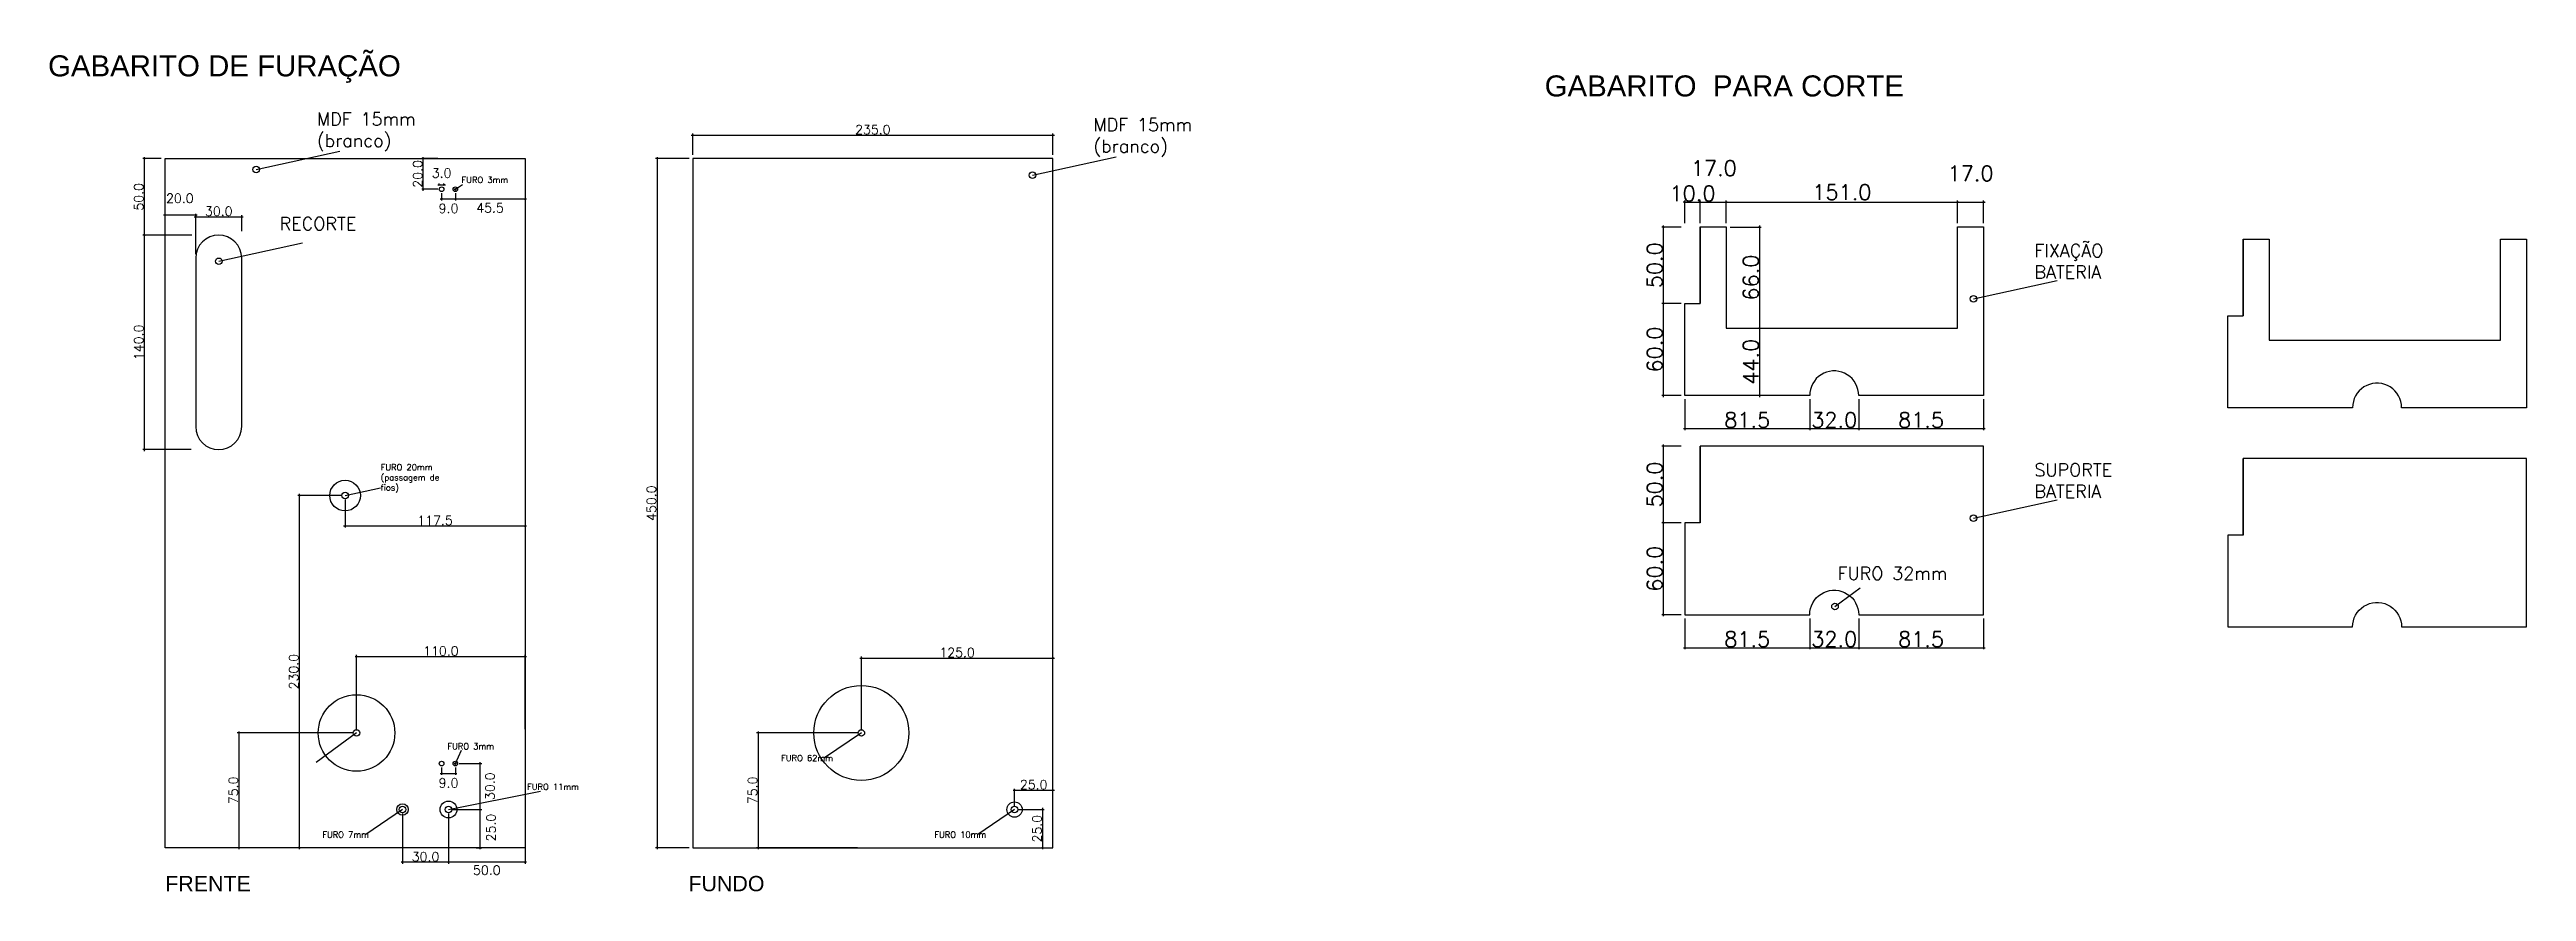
# Model space of a CAD drawing. Header units: millimetres. Extents: x 375 to 6718, y -847 to 3071.
# Drawn here: x 4766 to 6383, y -837 to -287 of the extents above; entities that cross this region are included whole.
import ezdxf

# ---------------------------------------------------------------- set-up
doc = ezdxf.new("R2010")
doc.units = ezdxf.units.MM
doc.header["$LTSCALE"] = 10
for name, color, linetype in [('01', 1, 'Continuous'), ('1000-dim1', 1, 'Continuous'), ('2', 2, 'Continuous'), ('Carimbo', 2, 'Continuous')]:
    doc.layers.add(name, color=color, linetype=linetype)
doc.layers.add('B-TEXTO02', color=2, linetype='Continuous', lineweight=20)
doc.styles.add('r80', font='romans.shx')
doc.styles.add('SR80-001', font='romans.shx', dxfattribs={"height": 0.2})
doc.styles.add('T7', font='arial.ttf')
doc.dimstyles.new('cadnorma_dim1', dxfattribs={"dimscale": 0, "dimtxt": 6, "dimasz": 1.2, "dimexe": 1, "dimexo": 2.5, "dimgap": 0.6, "dimtad": 1, "dimdec": 1, "dimzin": 4, "dimdsep": 46, "dimtxsty": 'r80', "dimblk": 'ARCHTICK', "dimcen": -1, "dimdle": 1, "dimclrd": 1, "dimclre": 1, "dimclrt": 2, "dimaunit": 1, "dimazin": 0, "dimtfac": 1, "dimtdec": 1, "dimtix": 1, "dimtmove": 2, "dimatfit": 0, "dimfxl": 0, "dimtolj": 1, "dimtzin": 0, "dimarcsym": 0})

msp = doc.modelspace()

# ---------------------------------------------------------------- texts
at = {"layer": 'B-TEXTO02', "attachment_point": 4, "style": 'SR80-001'}
for s, insert, char_height, width in [('\\A1;MDF 15mm\\P(branco)', (4940.5, -340.75), 8.4008, 89.6409), ('\\A1;MDF 15mm\\P(branco)', (5447.39, -344.41), 8.4008, 89.6409), ('\\A1;FURO 3mm', (5034.89, -372.01), 3.9755, 42.4204), ('\\A1;RECORTE', (4916.17, -400.62), 8.4008, 89.6409), ('\\A1;FIXAÇÃO \\PBATERIA', (6061.68, -425.2), 8.4008, 86.6256), ('\\A1;FURO 20mm\\P(passagem de fios)', (4982.1, -566.94), 3.9755, 42.4204), ('\\A1;SUPORTE BATERIA', (6061.68, -568.36), 8.4008, 89.6409), ('\\A1;FURO 32mm', (5933.21, -628.94), 8.4008, 89.6409), ('\\A1;FURO 3mm', (5025.66, -741.86), 3.9755, 42.4204), ('\\A1;FURO 62mm', (5243.53, -749.53), 3.9755, 42.4204), ('\\A1;FURO 11mm', (5077.7, -768.26), 3.9755, 42.4204), ('\\A1;FURO 7mm', (4944, -799.53), 3.9755, 42.4204), ('\\A1;FURO 10mm', (5343.53, -799.53), 3.9755, 42.4204)]:
    msp.add_mtext(s, dxfattribs=dict(at, insert=insert, char_height=char_height, width=width))
at = {"layer": 'Carimbo', "attachment_point": 1, "style": 'T7'}
for s, width, heights, insert, char_height in [('GABARITO DE FURAÇÃO', 276.2516, [57.3], (4764.98, -290.72), 13.7365), ('GABARITO  PARA CORTE ', 276.2516, [57.3], (5741.98, -303.82), 13.7365), ('FRENTE', 108.6812, [50.23], (4841.47, -826.47), 10), ('FUNDO', 108.6812, [50.23], (5183.01, -826.47), 10)]:
    msp.add_mtext_dynamic_manual_height_columns(s, width=width, gutter_width=5, heights=heights, dxfattribs=dict(at, insert=insert, char_height=char_height))

# ---------------------------------------------------------------- blocks, each defined once
blk = doc.blocks.new('_ArchTick')
at = {"color": 0, "linetype": 'ByBlock', "const_width": 0.15}
blk.add_lwpolyline([(-0.5, -0.5), (0.5, 0.5)], dxfattribs=at)
blk = doc.blocks.new('*D118')
at = {"layer": '1000-dim1', "color": 1, "lineweight": -2}
for p, q in [((4860.4, -396.1), (4892.4, -396.1)), ((4861.4, -405.6), (4861.4, -395.1)), ((4891.4, -405.6), (4891.4, -395.1))]:
    blk.add_line(p, q, dxfattribs=at)
at = {"layer": 'Defpoints', "color": 0}
for p in [(4891.4, -396.1), (4861.4, -408.1), (4891.4, -408.1)]:
    blk.add_point(p, dxfattribs=at)
at = {"layer": '1000-dim1', "color": 1, "lineweight": -2, "xscale": 1.2, "yscale": 1.2, "zscale": 1.2, "rotation": 180}
blk.add_blockref('_ArchTick', (4861.4, -396.1), dxfattribs=at)
at = {"layer": '1000-dim1', "color": 1, "lineweight": -2, "xscale": 1.2, "yscale": 1.2, "zscale": 1.2}
blk.add_blockref('_ArchTick', (4891.4, -396.1), dxfattribs=at)
at = {"layer": '1000-dim1', "color": 2, "insert": (4876.4, -392.5), "char_height": 6, "attachment_point": 5, "style": 'r80'}
blk.add_mtext('\\A1;30.0', dxfattribs=at)
blk = doc.blocks.new('*D119')
at = {"layer": '1000-dim1', "color": 1, "lineweight": -2}
for p, q in [((4858.9, -408.1), (4826.8, -408.1)), ((4827.8, -407.1), (4827.8, -549.1)), ((4858.4, -548.1), (4826.8, -548.1))]:
    blk.add_line(p, q, dxfattribs=at)
at = {"layer": 'Defpoints', "color": 0}
for p in [(4861.4, -408.1), (4827.8, -548.1), (4860.9, -548.1)]:
    blk.add_point(p, dxfattribs=at)
at = {"layer": '1000-dim1', "color": 1, "lineweight": -2, "xscale": 1.2, "yscale": 1.2, "zscale": 1.2}
for p, rotation in [((4827.8, -408.1), 90), ((4827.8, -548.1), 270)]:
    blk.add_blockref('_ArchTick', p, dxfattribs=dict(at, rotation=rotation))
at = {"layer": '1000-dim1', "color": 2, "insert": (4824.2, -478.1), "char_height": 6, "attachment_point": 5, "rotation": 90, "style": 'r80'}
blk.add_mtext('\\A1;140.0', dxfattribs=at)
blk = doc.blocks.new('*D120')
at = {"layer": '1000-dim1', "color": 1, "lineweight": -2}
for p, q in [((4838.9, -358.1), (4826.8, -358.1)), ((4827.8, -357.1), (4827.8, -409.1)), ((4838.9, -408.1), (4826.8, -408.1))]:
    blk.add_line(p, q, dxfattribs=at)
at = {"layer": 'Defpoints', "color": 0}
for p in [(4841.4, -358.1), (4827.8, -408.1), (4841.4, -408.1)]:
    blk.add_point(p, dxfattribs=at)
at = {"layer": '1000-dim1', "color": 1, "lineweight": -2, "xscale": 1.2, "yscale": 1.2, "zscale": 1.2}
for p, rotation in [((4827.8, -358.1), 90), ((4827.8, -408.1), 270)]:
    blk.add_blockref('_ArchTick', p, dxfattribs=dict(at, rotation=rotation))
at = {"layer": '1000-dim1', "color": 2, "insert": (4824.2, -383.1), "char_height": 6, "attachment_point": 5, "rotation": 90, "style": 'r80'}
blk.add_mtext('\\A1;50.0', dxfattribs=at)
blk = doc.blocks.new('*D123')
at = {"layer": '1000-dim1', "color": 1, "lineweight": -2}
for p, q in [((5020.9, -384.5), (5031.9, -384.5)), ((5021.9, -380.6), (5021.9, -385.5)), ((5030.9, -380.6), (5030.9, -385.5))]:
    blk.add_line(p, q, dxfattribs=at)
at = {"layer": 'Defpoints', "color": 0}
for p in [(5021.9, -378.1), (5030.9, -378.1), (5030.9, -384.5)]:
    blk.add_point(p, dxfattribs=at)
at = {"layer": '1000-dim1', "color": 1, "lineweight": -2, "xscale": 1.2, "yscale": 1.2, "zscale": 1.2, "rotation": 180}
blk.add_blockref('_ArchTick', (5021.9, -384.5), dxfattribs=at)
at = {"layer": '1000-dim1', "color": 1, "lineweight": -2, "xscale": 1.2, "yscale": 1.2, "zscale": 1.2}
blk.add_blockref('_ArchTick', (5030.9, -384.5), dxfattribs=at)
at = {"layer": '1000-dim1', "color": 2, "insert": (5026.4, -390.7), "char_height": 6, "attachment_point": 5, "style": 'r80'}
blk.add_mtext('\\A1;9.0', dxfattribs=at)
blk = doc.blocks.new('*D124')
at = {"layer": '1000-dim1', "color": 1, "lineweight": -2}
for p, q in [((5019.4, -375.3), (5024.4, -375.3)), ((5020.4, -375.6), (5020.4, -374.3)), ((5023.4, -375.6), (5023.4, -374.3))]:
    blk.add_line(p, q, dxfattribs=at)
at = {"layer": 'Defpoints', "color": 0}
for p in [(5020.4, -378.1), (5023.4, -375.3), (5023.4, -378.1)]:
    blk.add_point(p, dxfattribs=at)
at = {"layer": '1000-dim1', "color": 1, "lineweight": -2, "xscale": 1.2, "yscale": 1.2, "zscale": 1.2, "rotation": 180}
blk.add_blockref('_ArchTick', (5020.4, -375.3), dxfattribs=at)
at = {"layer": '1000-dim1', "color": 1, "lineweight": -2, "xscale": 1.2, "yscale": 1.2, "zscale": 1.2}
blk.add_blockref('_ArchTick', (5023.4, -375.3), dxfattribs=at)
at = {"layer": '1000-dim1', "color": 2, "insert": (5021.9, -367.6), "char_height": 6, "attachment_point": 5, "style": 'r80'}
blk.add_mtext('\\A1;3.0', dxfattribs=at)
blk = doc.blocks.new('*D121')
at = {"layer": '1000-dim1', "color": 1, "lineweight": -2}
for p, q in [((5020.9, -759.5), (5031.9, -759.5)), ((5021.9, -755.6), (5021.9, -760.5)), ((5030.9, -755.6), (5030.9, -760.5))]:
    blk.add_line(p, q, dxfattribs=at)
at = {"layer": 'Defpoints', "color": 0}
for p in [(5021.9, -753.1), (5030.9, -753.1), (5030.9, -759.5)]:
    blk.add_point(p, dxfattribs=at)
at = {"layer": '1000-dim1', "color": 1, "lineweight": -2, "xscale": 1.2, "yscale": 1.2, "zscale": 1.2, "rotation": 180}
blk.add_blockref('_ArchTick', (5021.9, -759.5), dxfattribs=at)
at = {"layer": '1000-dim1', "color": 1, "lineweight": -2, "xscale": 1.2, "yscale": 1.2, "zscale": 1.2}
blk.add_blockref('_ArchTick', (5030.9, -759.5), dxfattribs=at)
at = {"layer": '1000-dim1', "color": 2, "insert": (5026.4, -765.7), "char_height": 6, "attachment_point": 5, "style": 'r80'}
blk.add_mtext('\\A1;9.0', dxfattribs=at)
blk = doc.blocks.new('*D125')
at = {"layer": '1000-dim1', "color": 1, "lineweight": -2}
for p, q in [((5026.4, -785.6), (5026.4, -818.5)), ((5076.4, -785.6), (5076.4, -818.5)), ((5077.4, -817.5), (5025.4, -817.5))]:
    blk.add_line(p, q, dxfattribs=at)
at = {"layer": 'Defpoints', "color": 0}
for p in [(5026.4, -783.1), (5076.4, -783.1), (5026.4, -817.5)]:
    blk.add_point(p, dxfattribs=at)
at = {"layer": '1000-dim1', "color": 1, "lineweight": -2, "xscale": 1.2, "yscale": 1.2, "zscale": 1.2, "rotation": 180}
blk.add_blockref('_ArchTick', (5026.4, -817.5), dxfattribs=at)
at = {"layer": '1000-dim1', "color": 1, "lineweight": -2, "xscale": 1.2, "yscale": 1.2, "zscale": 1.2}
blk.add_blockref('_ArchTick', (5076.4, -817.5), dxfattribs=at)
at = {"layer": '1000-dim1', "color": 2, "insert": (5051.4, -822.7), "char_height": 6, "attachment_point": 5, "style": 'r80'}
blk.add_mtext('\\A1;50.0', dxfattribs=at)
blk = doc.blocks.new('*D126')
at = {"layer": '1000-dim1', "color": 1, "lineweight": -2}
for p, q in [((4996.4, -785.6), (4996.4, -818.5)), ((5026.4, -785.6), (5026.4, -818.5)), ((5027.4, -817.5), (4995.4, -817.5))]:
    blk.add_line(p, q, dxfattribs=at)
at = {"layer": 'Defpoints', "color": 0}
for p in [(4996.4, -783.1), (5026.4, -783.1), (4996.4, -817.5)]:
    blk.add_point(p, dxfattribs=at)
at = {"layer": '1000-dim1', "color": 1, "lineweight": -2, "xscale": 1.2, "yscale": 1.2, "zscale": 1.2, "rotation": 180}
blk.add_blockref('_ArchTick', (4996.4, -817.5), dxfattribs=at)
at = {"layer": '1000-dim1', "color": 1, "lineweight": -2, "xscale": 1.2, "yscale": 1.2, "zscale": 1.2}
blk.add_blockref('_ArchTick', (5026.4, -817.5), dxfattribs=at)
at = {"layer": '1000-dim1', "color": 2, "insert": (5011.4, -813.9), "char_height": 6, "attachment_point": 5, "style": 'r80'}
blk.add_mtext('\\A1;30.0', dxfattribs=at)
blk = doc.blocks.new('*D127')
at = {"layer": '1000-dim1', "color": 1, "lineweight": -2}
for p, q in [((5028.9, -783.1), (5048.1, -783.1)), ((5047.1, -809.1), (5047.1, -782.1)), ((5044.5, -808.1), (5048.1, -808.1))]:
    blk.add_line(p, q, dxfattribs=at)
at = {"layer": 'Defpoints', "color": 0}
for p in [(5026.4, -783.1), (5047.1, -783.1), (5042, -808.1)]:
    blk.add_point(p, dxfattribs=at)
at = {"layer": '1000-dim1', "color": 1, "lineweight": -2, "xscale": 1.2, "yscale": 1.2, "zscale": 1.2}
for p, rotation in [((5047.1, -783.1), 90), ((5047.1, -808.1), 270)]:
    blk.add_blockref('_ArchTick', p, dxfattribs=dict(at, rotation=rotation))
at = {"layer": '1000-dim1', "color": 2, "insert": (5054.1, -794.9), "char_height": 6, "attachment_point": 5, "rotation": 90, "style": 'r80'}
blk.add_mtext('\\A1;25.0', dxfattribs=at)
blk = doc.blocks.new('*D122')
at = {"layer": '1000-dim1', "color": 1, "lineweight": -2}
for p, q in [((5033.4, -753.1), (5048.1, -753.1)), ((5047.1, -784.1), (5047.1, -752.1)), ((5028.9, -783.1), (5048.1, -783.1))]:
    blk.add_line(p, q, dxfattribs=at)
at = {"layer": 'Defpoints', "color": 0}
for p in [(5030.9, -753.1), (5047.1, -753.1), (5026.4, -783.1)]:
    blk.add_point(p, dxfattribs=at)
at = {"layer": '1000-dim1', "color": 1, "lineweight": -2, "xscale": 1.2, "yscale": 1.2, "zscale": 1.2}
for p, rotation in [((5047.1, -753.1), 90), ((5047.1, -783.1), 270)]:
    blk.add_blockref('_ArchTick', p, dxfattribs=dict(at, rotation=rotation))
at = {"layer": '1000-dim1', "color": 2, "insert": (5053.5, -767.9), "char_height": 6, "attachment_point": 5, "rotation": 90, "style": 'r80'}
blk.add_mtext('\\A1;30.0', dxfattribs=at)
blk = doc.blocks.new('*D128')
at = {"layer": '1000-dim1', "color": 1, "lineweight": -2}
for p, q in [((4862.4, -395.1), (4840.4, -395.1)), ((4841.4, -420.6), (4841.4, -394.1)), ((4861.4, -420.6), (4861.4, -394.1))]:
    blk.add_line(p, q, dxfattribs=at)
at = {"layer": 'Defpoints', "color": 0}
for p in [(4841.4, -395.1), (4841.4, -423.1), (4861.4, -423.1)]:
    blk.add_point(p, dxfattribs=at)
at = {"layer": '1000-dim1', "color": 1, "lineweight": -2, "xscale": 1.2, "yscale": 1.2, "zscale": 1.2, "rotation": 180}
blk.add_blockref('_ArchTick', (4841.4, -395.1), dxfattribs=at)
at = {"layer": '1000-dim1', "color": 1, "lineweight": -2, "xscale": 1.2, "yscale": 1.2, "zscale": 1.2}
blk.add_blockref('_ArchTick', (4861.4, -395.1), dxfattribs=at)
at = {"layer": '1000-dim1', "color": 2, "insert": (4851, -384), "char_height": 6, "attachment_point": 5, "style": 'r80'}
blk.add_mtext('\\A1;20.0', dxfattribs=at)
blk = doc.blocks.new('*D129')
at = {"layer": '1000-dim1', "color": 1, "lineweight": -2}
for p, q in [((4965.4, -683.2), (5077.4, -683.2)), ((4966.4, -730.6), (4966.4, -682.2)), ((5076.4, -730.6), (5076.4, -682.2))]:
    blk.add_line(p, q, dxfattribs=at)
at = {"layer": 'Defpoints', "color": 0}
for p in [(5076.4, -683.2), (4966.4, -733.1), (5076.4, -733.1)]:
    blk.add_point(p, dxfattribs=at)
at = {"layer": '1000-dim1', "color": 1, "lineweight": -2, "xscale": 1.2, "yscale": 1.2, "zscale": 1.2, "rotation": 180}
blk.add_blockref('_ArchTick', (4966.4, -683.2), dxfattribs=at)
at = {"layer": '1000-dim1', "color": 1, "lineweight": -2, "xscale": 1.2, "yscale": 1.2, "zscale": 1.2}
blk.add_blockref('_ArchTick', (5076.4, -683.2), dxfattribs=at)
at = {"layer": '1000-dim1', "color": 2, "insert": (5021.4, -679.6), "char_height": 6, "attachment_point": 5, "style": 'r80'}
blk.add_mtext('\\A1;110.0', dxfattribs=at)
blk = doc.blocks.new('*D130')
at = {"layer": '1000-dim1', "color": 1, "lineweight": -2}
for p, q in [((4963.9, -733.1), (4888.5, -733.1)), ((4889.5, -732.1), (4889.5, -809.1)), ((4963.9, -808.1), (4888.5, -808.1))]:
    blk.add_line(p, q, dxfattribs=at)
at = {"layer": 'Defpoints', "color": 0}
for p in [(4966.4, -733.1), (4889.5, -808.1), (4966.4, -808.1)]:
    blk.add_point(p, dxfattribs=at)
at = {"layer": '1000-dim1', "color": 1, "lineweight": -2, "xscale": 1.2, "yscale": 1.2, "zscale": 1.2}
for p, rotation in [((4889.5, -733.1), 90), ((4889.5, -808.1), 270)]:
    blk.add_blockref('_ArchTick', p, dxfattribs=dict(at, rotation=rotation))
at = {"layer": '1000-dim1', "color": 2, "insert": (4885.9, -770.6), "char_height": 6, "attachment_point": 5, "rotation": 90, "style": 'r80'}
blk.add_mtext('\\A1;75.0', dxfattribs=at)
blk = doc.blocks.new('*D131')
at = {"layer": '1000-dim1', "color": 1, "lineweight": -2}
for p, q in [((5019.4, -358.1), (5008.9, -358.1)), ((5009.9, -379.1), (5009.9, -357.1)), ((5019.4, -378.1), (5008.9, -378.1))]:
    blk.add_line(p, q, dxfattribs=at)
at = {"layer": 'Defpoints', "color": 0}
for p in [(5009.9, -358.1), (5021.9, -358.1), (5021.9, -378.1)]:
    blk.add_point(p, dxfattribs=at)
at = {"layer": '1000-dim1', "color": 1, "lineweight": -2, "xscale": 1.2, "yscale": 1.2, "zscale": 1.2}
for p, rotation in [((5009.9, -358.1), 90), ((5009.9, -378.1), 270)]:
    blk.add_blockref('_ArchTick', p, dxfattribs=dict(at, rotation=rotation))
at = {"layer": '1000-dim1', "color": 2, "insert": (5006.3, -368.1), "char_height": 6, "attachment_point": 5, "rotation": 90, "style": 'r80'}
blk.add_mtext('\\A1;20.0', dxfattribs=at)
blk = doc.blocks.new('*D132')
at = {"layer": '1000-dim1', "color": 1, "lineweight": -2}
for p, q in [((5029.9, -384.5), (5077.4, -384.5)), ((5030.9, -380.6), (5030.9, -385.5)), ((5076.4, -380.6), (5076.4, -385.5))]:
    blk.add_line(p, q, dxfattribs=at)
at = {"layer": 'Defpoints', "color": 0}
for p in [(5030.9, -378.1), (5076.4, -378.1), (5076.4, -384.5)]:
    blk.add_point(p, dxfattribs=at)
at = {"layer": '1000-dim1', "color": 1, "lineweight": -2, "xscale": 1.2, "yscale": 1.2, "zscale": 1.2, "rotation": 180}
blk.add_blockref('_ArchTick', (5030.9, -384.5), dxfattribs=at)
at = {"layer": '1000-dim1', "color": 1, "lineweight": -2, "xscale": 1.2, "yscale": 1.2, "zscale": 1.2}
blk.add_blockref('_ArchTick', (5076.4, -384.5), dxfattribs=at)
at = {"layer": '1000-dim1', "color": 2, "insert": (5053.5, -390.3), "char_height": 6, "attachment_point": 5, "style": 'r80'}
blk.add_mtext('\\A1;45.5', dxfattribs=at)
blk = doc.blocks.new('*D134')
at = {"layer": '1000-dim1', "color": 1, "lineweight": -2}
for p, q in [((5294.9, -684.2), (5421.9, -684.2)), ((5295.9, -730.6), (5295.9, -683.2)), ((5420.9, -730.6), (5420.9, -683.2))]:
    blk.add_line(p, q, dxfattribs=at)
at = {"layer": 'Defpoints', "color": 0}
for p in [(5420.9, -684.2), (5295.9, -733.1), (5420.9, -733.1)]:
    blk.add_point(p, dxfattribs=at)
at = {"layer": '1000-dim1', "color": 1, "lineweight": -2, "xscale": 1.2, "yscale": 1.2, "zscale": 1.2, "rotation": 180}
blk.add_blockref('_ArchTick', (5295.9, -684.2), dxfattribs=at)
at = {"layer": '1000-dim1', "color": 1, "lineweight": -2, "xscale": 1.2, "yscale": 1.2, "zscale": 1.2}
blk.add_blockref('_ArchTick', (5420.9, -684.2), dxfattribs=at)
at = {"layer": '1000-dim1', "color": 2, "insert": (5358.4, -680.6), "char_height": 6, "attachment_point": 5, "style": 'r80'}
blk.add_mtext('\\A1;125.0', dxfattribs=at)
blk = doc.blocks.new('*D135')
at = {"layer": '1000-dim1', "color": 1, "lineweight": -2}
for p, q in [((5293.4, -733.1), (5227.5, -733.1)), ((5228.5, -732.1), (5228.5, -809.1)), ((5293.4, -808.1), (5227.5, -808.1))]:
    blk.add_line(p, q, dxfattribs=at)
at = {"layer": 'Defpoints', "color": 0}
for p in [(5295.9, -733.1), (5228.5, -808.1), (5295.9, -808.1)]:
    blk.add_point(p, dxfattribs=at)
at = {"layer": '1000-dim1', "color": 1, "lineweight": -2, "xscale": 1.2, "yscale": 1.2, "zscale": 1.2}
for p, rotation in [((5228.5, -733.1), 90), ((5228.5, -808.1), 270)]:
    blk.add_blockref('_ArchTick', p, dxfattribs=dict(at, rotation=rotation))
at = {"layer": '1000-dim1', "color": 2, "insert": (5224.9, -770.6), "char_height": 6, "attachment_point": 5, "rotation": 90, "style": 'r80'}
blk.add_mtext('\\A1;75.0', dxfattribs=at)
blk = doc.blocks.new('*D136')
at = {"layer": '1000-dim1', "color": 1, "lineweight": -2}
for p, q in [((5394.9, -770.5), (5421.9, -770.5)), ((5395.9, -780.6), (5395.9, -769.5)), ((5420.9, -780.6), (5420.9, -769.5))]:
    blk.add_line(p, q, dxfattribs=at)
at = {"layer": 'Defpoints', "color": 0}
for p in [(5420.9, -770.5), (5395.9, -783.1), (5420.9, -783.1)]:
    blk.add_point(p, dxfattribs=at)
at = {"layer": '1000-dim1', "color": 1, "lineweight": -2, "xscale": 1.2, "yscale": 1.2, "zscale": 1.2, "rotation": 180}
blk.add_blockref('_ArchTick', (5395.9, -770.5), dxfattribs=at)
at = {"layer": '1000-dim1', "color": 1, "lineweight": -2, "xscale": 1.2, "yscale": 1.2, "zscale": 1.2}
blk.add_blockref('_ArchTick', (5420.9, -770.5), dxfattribs=at)
at = {"layer": '1000-dim1', "color": 2, "insert": (5408.4, -766.9), "char_height": 6, "attachment_point": 5, "style": 'r80'}
blk.add_mtext('\\A1;25.0', dxfattribs=at)
blk = doc.blocks.new('*D137')
at = {"layer": '1000-dim1', "color": 1, "lineweight": -2}
for p, q in [((5398.4, -783.1), (5415.2, -783.1)), ((5414.2, -782.1), (5414.2, -809.1)), ((5398.4, -808.1), (5415.2, -808.1))]:
    blk.add_line(p, q, dxfattribs=at)
at = {"layer": 'Defpoints', "color": 0}
for p in [(5395.9, -783.1), (5395.9, -808.1), (5414.2, -808.1)]:
    blk.add_point(p, dxfattribs=at)
at = {"layer": '1000-dim1', "color": 1, "lineweight": -2, "xscale": 1.2, "yscale": 1.2, "zscale": 1.2}
for p, rotation in [((5414.2, -783.1), 90), ((5414.2, -808.1), 270)]:
    blk.add_blockref('_ArchTick', p, dxfattribs=dict(at, rotation=rotation))
at = {"layer": '1000-dim1', "color": 2, "insert": (5410.6, -795.6), "char_height": 6, "attachment_point": 5, "rotation": 90, "style": 'r80'}
blk.add_mtext('\\A1;25.0', dxfattribs=at)
blk = doc.blocks.new('*D138')
at = {"layer": '1000-dim1', "color": 1, "lineweight": -2}
for p, q in [((5183.4, -358.1), (5161.5, -358.1)), ((5162.5, -357.1), (5162.5, -809.1)), ((5183.4, -808.1), (5161.5, -808.1))]:
    blk.add_line(p, q, dxfattribs=at)
at = {"layer": 'Defpoints', "color": 0}
for p in [(5185.9, -358.1), (5162.5, -808.1), (5185.9, -808.1)]:
    blk.add_point(p, dxfattribs=at)
at = {"layer": '1000-dim1', "color": 1, "lineweight": -2, "xscale": 1.2, "yscale": 1.2, "zscale": 1.2}
for p, rotation in [((5162.5, -358.1), 90), ((5162.5, -808.1), 270)]:
    blk.add_blockref('_ArchTick', p, dxfattribs=dict(at, rotation=rotation))
at = {"layer": '1000-dim1', "color": 2, "insert": (5158.9, -583.1), "char_height": 6, "attachment_point": 5, "rotation": 90, "style": 'r80'}
blk.add_mtext('\\A1;450.0', dxfattribs=at)
blk = doc.blocks.new('*D139')
at = {"layer": '1000-dim1', "color": 1, "lineweight": -2}
for p, q in [((5184.9, -342.8), (5421.9, -342.8)), ((5185.9, -355.6), (5185.9, -341.8)), ((5420.9, -355.6), (5420.9, -341.8))]:
    blk.add_line(p, q, dxfattribs=at)
at = {"layer": 'Defpoints', "color": 0}
for p in [(5420.9, -342.8), (5185.9, -358.1), (5420.9, -358.1)]:
    blk.add_point(p, dxfattribs=at)
at = {"layer": '1000-dim1', "color": 1, "lineweight": -2, "xscale": 1.2, "yscale": 1.2, "zscale": 1.2, "rotation": 180}
blk.add_blockref('_ArchTick', (5185.9, -342.8), dxfattribs=at)
at = {"layer": '1000-dim1', "color": 1, "lineweight": -2, "xscale": 1.2, "yscale": 1.2, "zscale": 1.2}
blk.add_blockref('_ArchTick', (5420.9, -342.8), dxfattribs=at)
at = {"layer": '1000-dim1', "color": 2, "insert": (5303.4, -339.2), "char_height": 6, "attachment_point": 5, "style": 'r80'}
blk.add_mtext('\\A1;235.0', dxfattribs=at)
blk = doc.blocks.new('*D140')
at = {"layer": '1000-dim1', "color": 1, "lineweight": -2}
for p, q in [((5833.5, -515.3), (5833.5, -535.4)), ((5915, -515.3), (5915, -535.4)), ((5832.5, -534.4), (5916, -534.4))]:
    blk.add_line(p, q, dxfattribs=at)
at = {"layer": 'Defpoints', "color": 0}
for p in [(5833.5, -512.8), (5915, -512.8), (5915, -534.4)]:
    blk.add_point(p, dxfattribs=at)
at = {"layer": '1000-dim1', "color": 1, "lineweight": -2, "xscale": 1.2, "yscale": 1.2, "zscale": 1.2, "rotation": 180}
blk.add_blockref('_ArchTick', (5833.5, -534.4), dxfattribs=at)
at = {"layer": '1000-dim1', "color": 1, "lineweight": -2, "xscale": 1.2, "yscale": 1.2, "zscale": 1.2}
blk.add_blockref('_ArchTick', (5915, -534.4), dxfattribs=at)
at = {"layer": '1000-dim1', "color": 2, "insert": (5874.2, -528.8), "char_height": 10, "attachment_point": 5, "style": 'r80'}
blk.add_mtext('\\A1;81.5', dxfattribs=at)
blk = doc.blocks.new('*D141')
at = {"layer": '1000-dim1', "color": 1, "lineweight": -2}
for p, q in [((5915, -515.3), (5915, -535.4)), ((5947, -515.3), (5947, -535.4)), ((5914, -534.4), (5948, -534.4))]:
    blk.add_line(p, q, dxfattribs=at)
at = {"layer": 'Defpoints', "color": 0}
for p in [(5915, -512.8), (5947, -512.8), (5947, -534.4)]:
    blk.add_point(p, dxfattribs=at)
at = {"layer": '1000-dim1', "color": 1, "lineweight": -2, "xscale": 1.2, "yscale": 1.2, "zscale": 1.2, "rotation": 180}
blk.add_blockref('_ArchTick', (5915, -534.4), dxfattribs=at)
at = {"layer": '1000-dim1', "color": 1, "lineweight": -2, "xscale": 1.2, "yscale": 1.2, "zscale": 1.2}
blk.add_blockref('_ArchTick', (5947, -534.4), dxfattribs=at)
at = {"layer": '1000-dim1', "color": 2, "insert": (5931, -528.8), "char_height": 10, "attachment_point": 5, "style": 'r80'}
blk.add_mtext('\\A1;32.0', dxfattribs=at)
blk = doc.blocks.new('*D142')
at = {"layer": '1000-dim1', "color": 1, "lineweight": -2}
for p, q in [((5947, -515.3), (5947, -535.4)), ((6028.5, -515.3), (6028.5, -535.4)), ((5946, -534.4), (6029.5, -534.4))]:
    blk.add_line(p, q, dxfattribs=at)
at = {"layer": 'Defpoints', "color": 0}
for p in [(5947, -512.8), (6028.5, -512.8), (6028.5, -534.4)]:
    blk.add_point(p, dxfattribs=at)
at = {"layer": '1000-dim1', "color": 1, "lineweight": -2, "xscale": 1.2, "yscale": 1.2, "zscale": 1.2, "rotation": 180}
blk.add_blockref('_ArchTick', (5947, -534.4), dxfattribs=at)
at = {"layer": '1000-dim1', "color": 1, "lineweight": -2, "xscale": 1.2, "yscale": 1.2, "zscale": 1.2}
blk.add_blockref('_ArchTick', (6028.5, -534.4), dxfattribs=at)
at = {"layer": '1000-dim1', "color": 2, "insert": (5987.7, -528.8), "char_height": 10, "attachment_point": 5, "style": 'r80'}
blk.add_mtext('\\A1;81.5', dxfattribs=at)
blk = doc.blocks.new('*D143')
at = {"layer": '1000-dim1', "color": 1, "lineweight": -2}
for p, q in [((5833.5, -386.5), (5832.3, -386.5)), ((5833.5, -400.3), (5833.5, -385.5)), ((5833.5, -386.5), (5843.5, -386.5)), ((5843.5, -400.3), (5843.5, -385.5)), ((5843.5, -386.5), (5844.7, -386.5))]:
    blk.add_line(p, q, dxfattribs=at)
at = {"layer": 'Defpoints', "color": 0}
for p in [(5843.5, -386.5), (5833.5, -402.8), (5843.5, -402.8)]:
    blk.add_point(p, dxfattribs=at)
at = {"layer": '1000-dim1', "color": 1, "lineweight": -2, "xscale": 1.2, "yscale": 1.2, "zscale": 1.2}
blk.add_blockref('_ArchTick', (5833.5, -386.5), dxfattribs=at)
at = {"layer": '1000-dim1', "color": 1, "lineweight": -2, "xscale": 1.2, "yscale": 1.2, "zscale": 1.2, "rotation": 180}
blk.add_blockref('_ArchTick', (5843.5, -386.5), dxfattribs=at)
at = {"layer": '1000-dim1', "color": 2, "insert": (5838.5, -380.9), "char_height": 10, "attachment_point": 5, "style": 'r80'}
blk.add_mtext('\\A1;10.0', dxfattribs=at)
blk = doc.blocks.new('*D144')
at = {"layer": '1000-dim1', "color": 1, "lineweight": -2}
for p, q in [((5842.5, -386.5), (5861.5, -386.5)), ((5843.5, -400.3), (5843.5, -385.5)), ((5860.5, -400.3), (5860.5, -385.5))]:
    blk.add_line(p, q, dxfattribs=at)
at = {"layer": 'Defpoints', "color": 0}
for p in [(5860.5, -386.5), (5843.5, -402.8), (5860.5, -402.8)]:
    blk.add_point(p, dxfattribs=at)
at = {"layer": '1000-dim1', "color": 1, "lineweight": -2, "xscale": 1.2, "yscale": 1.2, "zscale": 1.2, "rotation": 180}
blk.add_blockref('_ArchTick', (5843.5, -386.5), dxfattribs=at)
at = {"layer": '1000-dim1', "color": 1, "lineweight": -2, "xscale": 1.2, "yscale": 1.2, "zscale": 1.2}
blk.add_blockref('_ArchTick', (5860.5, -386.5), dxfattribs=at)
at = {"layer": '1000-dim1', "color": 2, "insert": (5852.4, -364.4), "char_height": 10, "attachment_point": 5, "style": 'r80'}
blk.add_mtext('\\A1;17.0', dxfattribs=at)
blk = doc.blocks.new('*D145')
at = {"layer": '1000-dim1', "color": 1, "lineweight": -2}
for p, q in [((5859.5, -386.5), (6012.5, -386.5)), ((5860.5, -400.3), (5860.5, -385.5)), ((6011.5, -400.3), (6011.5, -385.5))]:
    blk.add_line(p, q, dxfattribs=at)
at = {"layer": 'Defpoints', "color": 0}
for p in [(6011.5, -386.5), (5860.5, -402.8), (6011.5, -402.8)]:
    blk.add_point(p, dxfattribs=at)
at = {"layer": '1000-dim1', "color": 1, "lineweight": -2, "xscale": 1.2, "yscale": 1.2, "zscale": 1.2, "rotation": 180}
blk.add_blockref('_ArchTick', (5860.5, -386.5), dxfattribs=at)
at = {"layer": '1000-dim1', "color": 1, "lineweight": -2, "xscale": 1.2, "yscale": 1.2, "zscale": 1.2}
blk.add_blockref('_ArchTick', (6011.5, -386.5), dxfattribs=at)
at = {"layer": '1000-dim1', "color": 2, "insert": (5936, -380.1), "char_height": 10, "attachment_point": 5, "style": 'r80'}
blk.add_mtext('\\A1;151.0', dxfattribs=at)
blk = doc.blocks.new('*D146')
at = {"layer": '1000-dim1', "color": 1, "lineweight": -2}
for p, q in [((6010.5, -386.5), (6029.5, -386.5)), ((6011.5, -400.3), (6011.5, -385.5)), ((6028.5, -400.3), (6028.5, -385.5))]:
    blk.add_line(p, q, dxfattribs=at)
at = {"layer": 'Defpoints', "color": 0}
for p in [(6028.5, -386.5), (6011.5, -402.8), (6028.5, -402.8)]:
    blk.add_point(p, dxfattribs=at)
at = {"layer": '1000-dim1', "color": 1, "lineweight": -2, "xscale": 1.2, "yscale": 1.2, "zscale": 1.2, "rotation": 180}
blk.add_blockref('_ArchTick', (6011.5, -386.5), dxfattribs=at)
at = {"layer": '1000-dim1', "color": 1, "lineweight": -2, "xscale": 1.2, "yscale": 1.2, "zscale": 1.2}
blk.add_blockref('_ArchTick', (6028.5, -386.5), dxfattribs=at)
at = {"layer": '1000-dim1', "color": 2, "insert": (6020, -367.8), "char_height": 10, "attachment_point": 5, "style": 'r80'}
blk.add_mtext('\\A1;17.0', dxfattribs=at)
blk = doc.blocks.new('*D147')
at = {"layer": '1000-dim1', "color": 1, "lineweight": -2}
for p, q in [((5863, -402.8), (5883.2, -402.8)), ((5882.2, -401.8), (5882.2, -469.8)), ((5863, -468.8), (5883.2, -468.8))]:
    blk.add_line(p, q, dxfattribs=at)
at = {"layer": 'Defpoints', "color": 0}
for p in [(5860.5, -402.8), (5860.5, -468.8), (5882.2, -468.8)]:
    blk.add_point(p, dxfattribs=at)
at = {"layer": '1000-dim1', "color": 1, "lineweight": -2, "xscale": 1.2, "yscale": 1.2, "zscale": 1.2}
for p, rotation in [((5882.2, -402.8), 90), ((5882.2, -468.8), 270)]:
    blk.add_blockref('_ArchTick', p, dxfattribs=dict(at, rotation=rotation))
at = {"layer": '1000-dim1', "color": 2, "insert": (5876.6, -435.8), "char_height": 10, "attachment_point": 5, "rotation": 90, "style": 'r80'}
blk.add_mtext('\\A1;66.0', dxfattribs=at)
blk = doc.blocks.new('*D155')
at = {"layer": '1000-dim1', "color": 1, "lineweight": -2}
for p, q in [((5863, -468.8), (5883.2, -468.8)), ((5882.2, -467.8), (5882.2, -513.8)), ((5884.7, -512.8), (5883.2, -512.8))]:
    blk.add_line(p, q, dxfattribs=at)
at = {"layer": 'Defpoints', "color": 0}
for p in [(5860.5, -468.8), (5882.2, -512.8), (5882.2, -512.8)]:
    blk.add_point(p, dxfattribs=at)
at = {"layer": '1000-dim1', "color": 1, "lineweight": -2, "xscale": 1.2, "yscale": 1.2, "zscale": 1.2}
for p, rotation in [((5882.2, -468.8), 90), ((5882.2, -512.8), 270)]:
    blk.add_blockref('_ArchTick', p, dxfattribs=dict(at, rotation=rotation))
at = {"layer": '1000-dim1', "color": 2, "insert": (5876.6, -490.8), "char_height": 10, "attachment_point": 5, "rotation": 90, "style": 'r80'}
blk.add_mtext('\\A1;44.0', dxfattribs=at)
blk = doc.blocks.new('*D150')
at = {"layer": '1000-dim1', "color": 1, "lineweight": -2}
for p, q in [((5833.5, -658.4), (5833.5, -678.5)), ((5915, -658.4), (5915, -678.5)), ((5832.5, -677.5), (5916, -677.5))]:
    blk.add_line(p, q, dxfattribs=at)
at = {"layer": 'Defpoints', "color": 0}
for p in [(5833.5, -655.9), (5915, -655.9), (5915, -677.5)]:
    blk.add_point(p, dxfattribs=at)
at = {"layer": '1000-dim1', "color": 1, "lineweight": -2, "xscale": 1.2, "yscale": 1.2, "zscale": 1.2, "rotation": 180}
blk.add_blockref('_ArchTick', (5833.5, -677.5), dxfattribs=at)
at = {"layer": '1000-dim1', "color": 1, "lineweight": -2, "xscale": 1.2, "yscale": 1.2, "zscale": 1.2}
blk.add_blockref('_ArchTick', (5915, -677.5), dxfattribs=at)
at = {"layer": '1000-dim1', "color": 2, "insert": (5874.2, -671.9), "char_height": 10, "attachment_point": 5, "style": 'r80'}
blk.add_mtext('\\A1;81.5', dxfattribs=at)
blk = doc.blocks.new('*D151')
at = {"layer": '1000-dim1', "color": 1, "lineweight": -2}
for p, q in [((5915, -658.4), (5915, -678.5)), ((5947, -658.4), (5947, -678.5)), ((5914, -677.5), (5948, -677.5))]:
    blk.add_line(p, q, dxfattribs=at)
at = {"layer": 'Defpoints', "color": 0}
for p in [(5915, -655.9), (5947, -655.9), (5947, -677.5)]:
    blk.add_point(p, dxfattribs=at)
at = {"layer": '1000-dim1', "color": 1, "lineweight": -2, "xscale": 1.2, "yscale": 1.2, "zscale": 1.2, "rotation": 180}
blk.add_blockref('_ArchTick', (5915, -677.5), dxfattribs=at)
at = {"layer": '1000-dim1', "color": 1, "lineweight": -2, "xscale": 1.2, "yscale": 1.2, "zscale": 1.2}
blk.add_blockref('_ArchTick', (5947, -677.5), dxfattribs=at)
at = {"layer": '1000-dim1', "color": 2, "insert": (5931, -671.9), "char_height": 10, "attachment_point": 5, "style": 'r80'}
blk.add_mtext('\\A1;32.0', dxfattribs=at)
blk = doc.blocks.new('*D152')
at = {"layer": '1000-dim1', "color": 1, "lineweight": -2}
for p, q in [((5947, -658.4), (5947, -678.5)), ((6028.5, -658.4), (6028.5, -678.5)), ((5946, -677.5), (6029.5, -677.5))]:
    blk.add_line(p, q, dxfattribs=at)
at = {"layer": 'Defpoints', "color": 0}
for p in [(5947, -655.9), (6028.5, -655.9), (6028.5, -677.5)]:
    blk.add_point(p, dxfattribs=at)
at = {"layer": '1000-dim1', "color": 1, "lineweight": -2, "xscale": 1.2, "yscale": 1.2, "zscale": 1.2, "rotation": 180}
blk.add_blockref('_ArchTick', (5947, -677.5), dxfattribs=at)
at = {"layer": '1000-dim1', "color": 1, "lineweight": -2, "xscale": 1.2, "yscale": 1.2, "zscale": 1.2}
blk.add_blockref('_ArchTick', (6028.5, -677.5), dxfattribs=at)
at = {"layer": '1000-dim1', "color": 2, "insert": (5987.7, -671.9), "char_height": 10, "attachment_point": 5, "style": 'r80'}
blk.add_mtext('\\A1;81.5', dxfattribs=at)
blk = doc.blocks.new('*D153')
at = {"layer": '1000-dim1', "color": 1, "lineweight": -2}
for p, q in [((5831, -545.9), (5818.4, -545.9)), ((5819.4, -544.9), (5819.4, -596.9)), ((5831, -595.9), (5818.4, -595.9))]:
    blk.add_line(p, q, dxfattribs=at)
at = {"layer": 'Defpoints', "color": 0}
for p in [(5833.5, -545.9), (5819.4, -595.9), (5833.5, -595.9)]:
    blk.add_point(p, dxfattribs=at)
at = {"layer": '1000-dim1', "color": 1, "lineweight": -2, "xscale": 1.2, "yscale": 1.2, "zscale": 1.2}
for p, rotation in [((5819.4, -545.9), 90), ((5819.4, -595.9), 270)]:
    blk.add_blockref('_ArchTick', p, dxfattribs=dict(at, rotation=rotation))
at = {"layer": '1000-dim1', "color": 2, "insert": (5813.8, -570.9), "char_height": 10, "attachment_point": 5, "rotation": 90, "style": 'r80'}
blk.add_mtext('\\A1;50.0', dxfattribs=at)
blk = doc.blocks.new('*D154')
at = {"layer": '1000-dim1', "color": 1, "lineweight": -2}
for p, q in [((5831, -595.9), (5818.4, -595.9)), ((5819.4, -594.9), (5819.4, -656.9)), ((5831, -655.9), (5818.4, -655.9))]:
    blk.add_line(p, q, dxfattribs=at)
at = {"layer": 'Defpoints', "color": 0}
for p in [(5833.5, -595.9), (5819.4, -655.9), (5833.5, -655.9)]:
    blk.add_point(p, dxfattribs=at)
at = {"layer": '1000-dim1', "color": 1, "lineweight": -2, "xscale": 1.2, "yscale": 1.2, "zscale": 1.2}
for p, rotation in [((5819.4, -595.9), 90), ((5819.4, -655.9), 270)]:
    blk.add_blockref('_ArchTick', p, dxfattribs=dict(at, rotation=rotation))
at = {"layer": '1000-dim1', "color": 2, "insert": (5813.8, -625.9), "char_height": 10, "attachment_point": 5, "rotation": 90, "style": 'r80'}
blk.add_mtext('\\A1;60.0', dxfattribs=at)
blk = doc.blocks.new('*D148')
at = {"layer": '1000-dim1', "color": 1, "lineweight": -2}
for p, q in [((5831, -402.8), (5818.4, -402.8)), ((5819.4, -401.8), (5819.4, -453.8)), ((5831, -452.8), (5818.4, -452.8))]:
    blk.add_line(p, q, dxfattribs=at)
at = {"layer": 'Defpoints', "color": 0}
for p in [(5833.5, -402.8), (5819.4, -452.8), (5833.5, -452.8)]:
    blk.add_point(p, dxfattribs=at)
at = {"layer": '1000-dim1', "color": 1, "lineweight": -2, "xscale": 1.2, "yscale": 1.2, "zscale": 1.2}
for p, rotation in [((5819.4, -402.8), 90), ((5819.4, -452.8), 270)]:
    blk.add_blockref('_ArchTick', p, dxfattribs=dict(at, rotation=rotation))
at = {"layer": '1000-dim1', "color": 2, "insert": (5813.8, -427.8), "char_height": 10, "attachment_point": 5, "rotation": 90, "style": 'r80'}
blk.add_mtext('\\A1;50.0', dxfattribs=at)
blk = doc.blocks.new('*D149')
at = {"layer": '1000-dim1', "color": 1, "lineweight": -2}
for p, q in [((5819.4, -451.8), (5819.4, -513.8)), ((5831, -452.8), (5818.4, -452.8)), ((5831, -512.8), (5818.4, -512.8))]:
    blk.add_line(p, q, dxfattribs=at)
at = {"layer": 'Defpoints', "color": 0}
for p in [(5833.5, -452.8), (5819.4, -512.8), (5833.5, -512.8)]:
    blk.add_point(p, dxfattribs=at)
at = {"layer": '1000-dim1', "color": 1, "lineweight": -2, "xscale": 1.2, "yscale": 1.2, "zscale": 1.2}
for p, rotation in [((5819.4, -452.8), 90), ((5819.4, -512.8), 270)]:
    blk.add_blockref('_ArchTick', p, dxfattribs=dict(at, rotation=rotation))
at = {"layer": '1000-dim1', "color": 2, "insert": (5813.8, -482.8), "char_height": 10, "attachment_point": 5, "rotation": 90, "style": 'r80'}
blk.add_mtext('\\A1;60.0', dxfattribs=at)
blk = doc.blocks.new('*D158')
at = {"layer": '1000-dim1', "color": 1, "lineweight": -2}
for p, q in [((4958.9, -580.6), (4958.9, -599)), ((5076.4, -580.6), (5076.4, -599)), ((4957.9, -598), (5077.4, -598))]:
    blk.add_line(p, q, dxfattribs=at)
at = {"layer": 'Defpoints', "color": 0}
for p in [(4958.9, -578.1), (5076.4, -578.1), (5076.4, -598)]:
    blk.add_point(p, dxfattribs=at)
at = {"layer": '1000-dim1', "color": 1, "lineweight": -2, "xscale": 1.2, "yscale": 1.2, "zscale": 1.2, "rotation": 180}
blk.add_blockref('_ArchTick', (4958.9, -598), dxfattribs=at)
at = {"layer": '1000-dim1', "color": 1, "lineweight": -2, "xscale": 1.2, "yscale": 1.2, "zscale": 1.2}
blk.add_blockref('_ArchTick', (5076.4, -598), dxfattribs=at)
at = {"layer": '1000-dim1', "color": 2, "insert": (5017.6, -594.4), "char_height": 6, "attachment_point": 5, "style": 'r80'}
blk.add_mtext('\\A1;117.5', dxfattribs=at)
blk = doc.blocks.new('*D159')
at = {"layer": '1000-dim1', "color": 1, "lineweight": -2}
for p, q in [((4956.4, -578.1), (4928, -578.1)), ((4929, -577.1), (4929, -809.1)), ((4956.4, -808.1), (4928, -808.1))]:
    blk.add_line(p, q, dxfattribs=at)
at = {"layer": 'Defpoints', "color": 0}
for p in [(4958.9, -578.1), (4929, -808.1), (4958.9, -808.1)]:
    blk.add_point(p, dxfattribs=at)
at = {"layer": '1000-dim1', "color": 1, "lineweight": -2, "xscale": 1.2, "yscale": 1.2, "zscale": 1.2}
for p, rotation in [((4929, -578.1), 90), ((4929, -808.1), 270)]:
    blk.add_blockref('_ArchTick', p, dxfattribs=dict(at, rotation=rotation))
at = {"layer": '1000-dim1', "color": 2, "insert": (4925.4, -693.1), "char_height": 6, "attachment_point": 5, "rotation": 90, "style": 'r80'}
blk.add_mtext('\\A1;230.0', dxfattribs=at)

# ---------------------------------------------------------------- dimensions: what is measured, and where the dimension line sits
at = {"layer": '1000-dim1'}
for base, p1, p2, override, picture, middle in [((5420.9, -342.77), (5185.9, -358.14), (5420.9, -358.14), {"dimscale": 1}, '*D139', (5303.4, -339.17)), ((5843.47, -386.51), (5833.47, -402.75), (5843.47, -402.75), {"dimscale": 1, "dimtxt": 10}, '*D143', (5838.47, -380.91)), ((4891.37, -396.15), (4861.37, -408.14), (4891.37, -408.14), {"dimscale": 1, "dimtxt": 6}, '*D118', (4876.37, -392.55)), ((5914.97, -534.38), (5833.47, -512.75), (5914.97, -512.75), {"dimscale": 1, "dimtxt": 10}, '*D140', (5874.22, -528.78)), ((5946.97, -534.38), (5914.97, -512.75), (5946.97, -512.75), {"dimscale": 1, "dimtxt": 10}, '*D141', (5930.97, -528.78)), ((6028.47, -534.38), (5946.97, -512.75), (6028.47, -512.75), {"dimscale": 1, "dimtxt": 10}, '*D142', (5987.72, -528.78)), ((5076.37, -598), (4958.87, -578.14), (5076.37, -578.14), {"dimscale": 1}, '*D158', (5017.62, -594.4)), ((5914.97, -677.54), (5833.47, -655.92), (5914.97, -655.92), {"dimscale": 1, "dimtxt": 10}, '*D150', (5874.22, -671.94)), ((5946.97, -677.54), (5914.97, -655.92), (5946.97, -655.92), {"dimscale": 1, "dimtxt": 10}, '*D151', (5930.97, -671.94)), ((6028.47, -677.54), (5946.97, -655.92), (6028.47, -655.92), {"dimscale": 1, "dimtxt": 10}, '*D152', (5987.72, -671.94)), ((5076.37, -683.18), (4966.37, -733.14), (5076.37, -733.14), {"dimscale": 1}, '*D129', (5021.37, -679.58)), ((5420.9, -684.18), (5295.9, -733.14), (5420.9, -733.14), {"dimscale": 1}, '*D134', (5358.4, -680.58)), ((5420.9, -770.52), (5395.9, -783.14), (5420.9, -783.14), {"dimscale": 1}, '*D136', (5408.4, -766.92)), ((4996.37, -817.54), (5026.37, -783.14), (4996.37, -783.14), {"dimscale": 1, "dimtxt": 6, "dimgap": 0.6}, '*D126', (5011.37, -813.94))]:
    dim = msp.add_linear_dim(base=base, p1=p1, p2=p2, dimstyle='cadnorma_dim1', override=override, dxfattribs=at)
    dim.commit()
    dim.dimension.update_dxf_attribs({"geometry": picture, "text_midpoint": middle})
for base, p1, p2, override, picture, middle in [((4827.85, -408.14), (4841.37, -358.14), (4841.37, -408.14), {"dimscale": 1, "dimtxt": 6}, '*D120', (4824.25, -383.14)), ((5009.88, -358.14), (5021.87, -378.14), (5021.87, -358.14), {"dimscale": 1}, '*D131', (5006.28, -368.14)), ((5162.51, -808.14), (5185.9, -358.14), (5185.9, -808.14), {"dimscale": 1}, '*D138', (5158.91, -583.14)), ((5819.44, -452.75), (5833.47, -402.75), (5833.47, -452.75), {"dimscale": 1, "dimtxt": 10}, '*D148', (5813.84, -427.75)), ((5882.2, -468.75), (5860.47, -402.75), (5860.47, -468.75), {"dimscale": 1, "dimtxt": 10}, '*D147', (5876.6, -435.75)), ((4827.85, -548.14), (4861.37, -408.14), (4860.94, -548.14), {"dimscale": 1, "dimtxt": 6}, '*D119', (4824.25, -478.14)), ((5819.44, -512.75), (5833.47, -452.75), (5833.47, -512.75), {"dimscale": 1, "dimtxt": 10}, '*D149', (5813.84, -482.75)), ((5882.2, -512.75), (5860.47, -468.75), (5882.2, -512.75), {"dimscale": 1, "dimtxt": 10}, '*D155', (5876.6, -490.75)), ((5819.44, -595.92), (5833.47, -545.92), (5833.47, -595.92), {"dimscale": 1, "dimtxt": 10}, '*D153', (5813.84, -570.92)), ((4929, -808.14), (4958.87, -578.14), (4958.87, -808.14), {"dimscale": 1}, '*D159', (4925.4, -693.14)), ((5819.44, -655.92), (5833.47, -595.92), (5833.47, -655.92), {"dimscale": 1, "dimtxt": 10}, '*D154', (5813.84, -625.92)), ((4889.5, -808.14), (4966.37, -733.14), (4966.37, -808.14), {"dimscale": 1}, '*D130', (4885.9, -770.64)), ((5228.5, -808.14), (5295.9, -733.14), (5295.9, -808.14), {"dimscale": 1}, '*D135', (5224.9, -770.64)), ((5414.22, -808.14), (5395.9, -783.14), (5395.9, -808.14), {"dimscale": 1}, '*D137', (5410.62, -795.64))]:
    dim = msp.add_linear_dim(base=base, p1=p1, p2=p2, angle=90, dimstyle='cadnorma_dim1', override=override, dxfattribs=at)
    dim.commit()
    dim.dimension.update_dxf_attribs({"geometry": picture, "text_midpoint": middle})
for base, p1, p2, override, picture, middle in [((5023.37, -375.27), (5020.37, -378.14), (5023.37, -378.14), {"dimscale": 1, "dimtxt": 6}, '*D124', (5021.87, -367.59)), ((5860.47, -386.51), (5843.47, -402.75), (5860.47, -402.75), {"dimscale": 1, "dimtxt": 10}, '*D144', (5852.41, -364.36)), ((6028.47, -386.51), (6011.47, -402.75), (6028.47, -402.75), {"dimscale": 1, "dimtxt": 10}, '*D146', (6019.97, -367.84)), ((4841.37, -395.15), (4861.37, -423.14), (4841.37, -423.14), {"dimscale": 1}, '*D128', (4851, -384.03)), ((5030.87, -384.49), (5021.87, -378.14), (5030.87, -378.14), {"dimscale": 1, "dimtxt": 6}, '*D123', (5026.37, -390.71)), ((5076.37, -384.49), (5030.87, -378.14), (5076.37, -378.14), {"dimscale": 1}, '*D132', (5053.54, -390.34)), ((6011.47, -386.51), (5860.47, -402.75), (6011.47, -402.75), {"dimscale": 1, "dimtxt": 10}, '*D145', (5935.97, -380.11)), ((5030.87, -759.49), (5021.87, -753.14), (5030.87, -753.14), {"dimscale": 1, "dimtxt": 6}, '*D121', (5026.37, -765.71)), ((5026.37, -817.54), (5076.37, -783.14), (5026.37, -783.14), {"dimscale": 1, "dimtxt": 6}, '*D125', (5051.37, -822.67))]:
    dim = msp.add_linear_dim(base=base, p1=p1, p2=p2, dimstyle='cadnorma_dim1', override=override, dxfattribs=at)
    dim.commit()
    dim.dimension.update_dxf_attribs({"geometry": picture, "text_midpoint": middle, "dimtype": 160})
for base, p1, p2, picture, middle in [((5047.11, -753.14), (5026.37, -783.14), (5030.87, -753.14), '*D122', (5053.48, -767.85)), ((5047.11, -783.14), (5042.01, -808.14), (5026.37, -783.14), '*D127', (5054.13, -794.92))]:
    dim = msp.add_linear_dim(base=base, p1=p1, p2=p2, angle=90, dimstyle='cadnorma_dim1', override={"dimscale": 1}, dxfattribs=at)
    dim.commit()
    dim.dimension.update_dxf_attribs({"geometry": picture, "text_midpoint": middle, "dimtype": 160})

# ---------------------------------------------------------------- linework, layer by layer
at = {"layer": '01'}
for p, q in [((4900.79, -365.31), (4955.46, -353.24)), ((5407.68, -368.97), (5462.35, -356.9)), ((5030.87, -378.14), (5035.56, -375.03)), ((4876.45, -425.17), (4931.13, -413.11)), ((6021.96, -449.75), (6076.64, -437.69)), ((4958.87, -578.14), (4982.1, -573.01)), ((6021.96, -592.92), (6076.64, -580.85)), ((5931.5, -650.5), (5948, -638.43)), ((4966.37, -733.14), (4940, -752.5)), ((5295.9, -733.14), (5271.9, -749.43)), ((5030.87, -753.14), (5034.77, -744.38)), ((5026.37, -783.14), (5086.54, -771.07)), ((4996.37, -783.14), (4972.36, -799.43)), ((5395.9, -783.14), (5371.9, -799.43))]:
    msp.add_line(p, q, dxfattribs=at)
for centre, radius in [((4900.79, -365.31), 2.13), ((5407.68, -368.97), 2.13), ((5030.87, -378.14), 0.527), ((4876.45, -425.17), 2.13), ((6021.96, -449.75), 2.13), ((4958.87, -578.14), 2.13), ((6021.96, -592.92), 2.13), ((5931.5, -650.5), 2.13), ((4966.37, -733.14), 2.13), ((5295.9, -733.14), 2.13), ((5030.87, -753.14), 0.527), ((4996.37, -783.14), 2.13), ((5026.37, -783.14), 2.13), ((5395.9, -783.14), 2.13)]:
    msp.add_circle(centre, radius, dxfattribs=at)
at = {"layer": '2'}
for points in [[(4841.37, -358.14), (5076.37, -358.14), (5076.37, -808.14), (4841.37, -808.14)], [(5185.9, -808.14), (5420.9, -808.14), (5420.9, -358.14), (5185.9, -358.14)]]:
    msp.add_lwpolyline(points, close=True, dxfattribs=at)
for points in [[(5843.47, -402.75), (5860.47, -402.75), (5860.47, -468.75), (6011.47, -468.75), (6011.47, -402.75), (6028.47, -402.75), (6028.47, -407.75), (6028.47, -417.75), (6028.47, -481.75), (6028.47, -512.75), (5946.97, -512.75), (5946.84, -510.75), (5946.47, -508.78), (5945.85, -506.86), (5944.99, -505.05), (5943.91, -503.35), (5942.63, -501.8), (5941.17, -500.43), (5939.54, -499.25), (5937.78, -498.28), (5935.91, -497.54), (5933.97, -497.04), (5931.97, -496.79), (5929.97, -496.79), (5927.97, -497.04), (5926.03, -497.54), (5924.16, -498.28), (5922.4, -499.25), (5920.77, -500.43), (5919.31, -501.8), (5918.03, -503.35), (5916.95, -505.05), (5916.09, -506.86), (5915.47, -508.78), (5915.1, -510.75), (5914.97, -512.75), (5833.47, -512.75), (5833.47, -452.75), (5843.47, -452.75), (5843.47, -402.75), (5843.47, -452.75)], [(6197.89, -410.75), (6214.89, -410.75), (6214.89, -476.75), (6365.89, -476.75), (6365.89, -410.75), (6382.89, -410.75), (6382.89, -415.75), (6382.89, -425.75), (6382.89, -489.75), (6382.89, -520.75), (6301.39, -520.75), (6301.27, -518.75), (6300.89, -516.77), (6300.27, -514.86), (6299.42, -513.04), (6298.34, -511.35), (6297.06, -509.8), (6295.59, -508.42), (6293.97, -507.24), (6292.21, -506.28), (6290.34, -505.54), (6288.39, -505.04), (6286.4, -504.78), (6284.39, -504.78), (6282.4, -505.04), (6280.45, -505.54), (6278.58, -506.28), (6276.82, -507.24), (6275.2, -508.42), (6273.73, -509.8), (6272.45, -511.35), (6271.37, -513.04), (6270.52, -514.86), (6269.9, -516.77), (6269.52, -518.75), (6269.39, -520.75), (6187.89, -520.75), (6187.89, -460.75), (6197.89, -460.75), (6197.89, -410.75), (6197.89, -460.75)], [(5843.47, -595.92), (5843.47, -545.92), (5843.47, -595.92), (5833.47, -595.92), (5833.47, -655.92), (5914.97, -655.92), (5915.1, -653.91), (5915.47, -651.94), (5916.09, -650.03), (5916.95, -648.21), (5918.03, -646.51), (5919.31, -644.97), (5920.77, -643.59), (5922.4, -642.41), (5924.16, -641.44), (5926.03, -640.7), (5927.97, -640.2), (5929.97, -639.95), (5931.97, -639.95), (5933.97, -640.2), (5935.91, -640.7), (5937.78, -641.44), (5939.54, -642.41), (5941.17, -643.59), (5942.63, -644.97), (5943.91, -646.51), (5944.99, -648.21), (5945.85, -650.03), (5946.47, -651.94), (5946.84, -653.91), (5946.97, -655.92), (6028.47, -655.92), (6028.47, -624.92), (6028.47, -560.92), (6028.47, -550.92), (6028.47, -545.92), (5843.47, -545.92)], [(6197.89, -603.92), (6197.89, -553.92), (6197.89, -603.92), (6187.89, -603.92), (6187.89, -663.92), (6269.39, -663.92), (6269.52, -661.91), (6269.9, -659.94), (6270.52, -658.03), (6271.37, -656.21), (6272.45, -654.51), (6273.73, -652.96), (6275.2, -651.59), (6276.82, -650.41), (6278.58, -649.44), (6280.45, -648.7), (6282.4, -648.2), (6284.39, -647.95), (6286.4, -647.95), (6288.39, -648.2), (6290.34, -648.7), (6292.21, -649.44), (6293.97, -650.41), (6295.59, -651.59), (6297.06, -652.96), (6298.34, -654.51), (6299.42, -656.21), (6300.27, -658.03), (6300.89, -659.94), (6301.27, -661.91), (6301.39, -663.92), (6382.89, -663.92), (6382.89, -632.92), (6382.89, -568.92), (6382.89, -558.92), (6382.89, -553.92), (6197.89, -553.92)]]:
    msp.add_lwpolyline(points, dxfattribs=at)
msp.add_lwpolyline([(4891.37, -533.14), (4891.37, -423.14, 1), (4861.37, -423.14), (4861.37, -533.14, 1)], format="xyb", close=True, dxfattribs=at)
for centre, radius in [((5021.87, -378.14), 1.5), ((5030.87, -378.14), 1.5), ((4958.87, -578.14), 10), ((4966.37, -733.14), 25), ((5295.9, -733.14), 31), ((5021.87, -753.14), 1.5), ((5030.87, -753.14), 1.5), ((4996.37, -783.14), 3.75), ((5026.37, -783.14), 5.5), ((5395.9, -783.14), 5)]:
    msp.add_circle(centre, radius, dxfattribs=at)

msp.set_redraw_order([(e.dxf.handle, doc.entitydb.next_handle()) for e in msp.query("TEXT MTEXT ATTDEF DIMENSION ARC_DIMENSION")])  # texts and dimensions are drawn at this point

doc.saveas('drawing.dxf')
